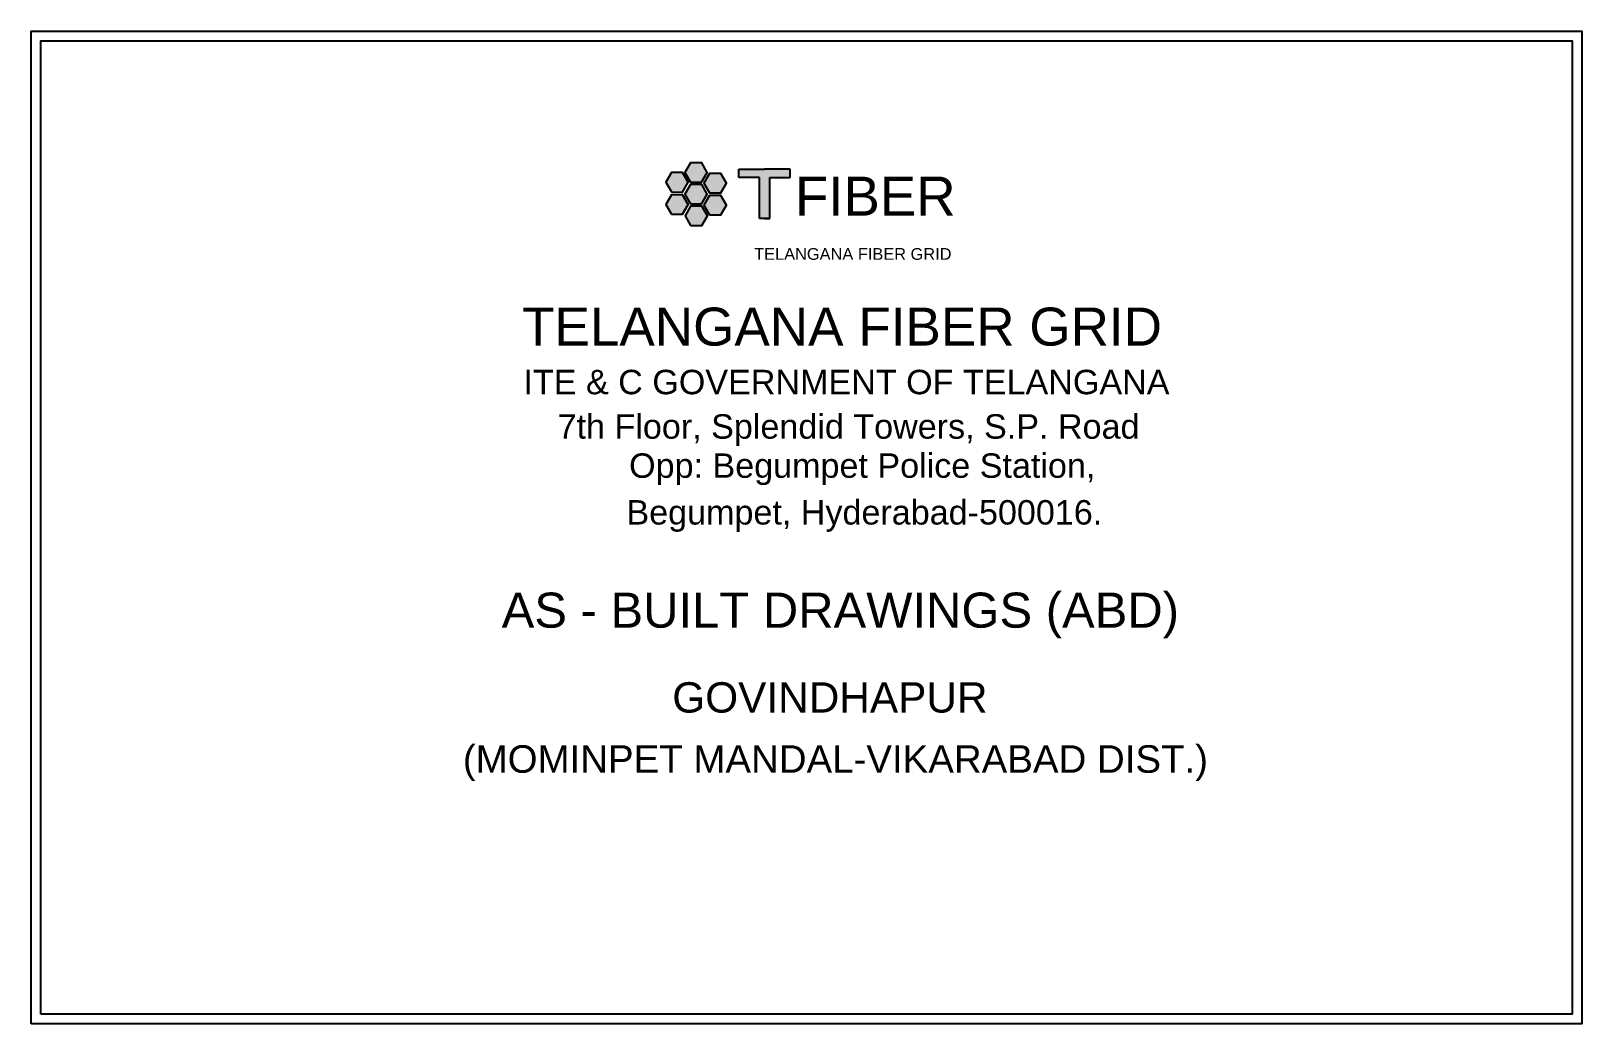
# Model space of a CAD drawing. Header units: inches. Extents: x 715 to 6358, y 46 to 1342.
# Drawn here: x 715.5 to 1112.5, y 907.7 to 1161.8 of the extents above; entities that cross this region are included whole.
import ezdxf
from ezdxf.enums import TextEntityAlignment as Align

# ---------------------------------------------------------------- set-up
doc = ezdxf.new("R2010")
doc.units = ezdxf.units.IN
doc.header["$MEASUREMENT"] = 0
doc.layers.add('Asbuilt_title', color=7, linetype='Continuous')
doc.layers.add('ROW', color=5, linetype='Continuous')
doc.styles.add('200', font='swisse.ttf')
doc.styles.get("Standard").update_dxf_attribs({"font": 'arial.ttf'})

msp = doc.modelspace()

# ---------------------------------------------------------------- texts
at = {"color": 18, "true_color": 0x000000}
msp.add_text('FIBER', height=10, dxfattribs=at).set_placement((911.05, 1114.5))
at = {"color": 252, "true_color": 0x939598}
msp.add_text('TELANGANA FIBER GRID', height=3, dxfattribs=at).set_placement((900.59, 1103.21))
at = {"layer": 'ROW', "color": 5, "style": '200'}
for s, height, p in [(' TELANGANA FIBER GRID', 9.7276, (921.2, 1086.12)), ('ITE & C GOVERNMENT OF TELANGANA', 6.25, (924.23, 1071.94)), ('7th Floor, Splendid Towers, S.P. Road', 6.25, (924.76, 1060.57)), ('Opp: Begumpet Police Station,', 6.25, (928.26, 1050.56)), ('Begumpet, Hyderabad-500016.', 6.25, (928.8, 1038.6))]:
    msp.add_text(s, height=height, dxfattribs=at).set_placement(p, align=Align.MIDDLE_CENTER)
at = {"layer": 'ROW', "color": 6, "style": '200'}
msp.add_text('AS - BUILT DRAWINGS (ABD) ', height=8.9745, dxfattribs=at).set_placement((924.4, 1013.57), align=Align.MIDDLE_CENTER)
at = {"layer": 'ROW', "color": 1, "style": '200'}
for s, height, p in [('GOVINDHAPUR', 7.7624, (919.99, 991.24)), ('(MOMINPET MANDAL-VIKARABAD DIST.)', 7.0435, (921.4, 975.48))]:
    msp.add_text(s, height=height, dxfattribs=at).set_placement(p, align=Align.MIDDLE_CENTER)

# ---------------------------------------------------------------- hatches: boundary and pattern name
h = msp.add_hatch(color=256)
h.set_gradient(color1=(102, 0, 204), color2=(102, 0, 204), tint=1)
h.paths.add_polyline_path([(887.15, 1117.54), (888.6, 1120.02), (887.17, 1122.51), (884.29, 1122.52), (882.85, 1120.04), (884.28, 1117.55)])
h.paths.add_polyline_path([(887.15, 1123.04), (888.6, 1125.53), (887.17, 1128.02), (884.29, 1128.03), (882.85, 1125.54), (884.28, 1123.05)])
h.paths.add_polyline_path([(877.97, 1123.06), (879.39, 1120.57), (882.27, 1120.56), (883.71, 1123.04), (882.28, 1125.54), (879.41, 1125.54)])
h.paths.add_polyline_path([(879.39, 1114.91), (882.27, 1114.9), (883.71, 1117.38), (882.28, 1119.87), (879.41, 1119.88), (877.97, 1117.4)])
h.paths.add_polyline_path([(882.89, 1114.47), (884.32, 1111.98), (887.19, 1111.97), (888.63, 1114.45), (887.2, 1116.94), (884.33, 1116.95)])
h.paths.add_polyline_path([(889.17, 1114.71), (892.04, 1114.7), (893.48, 1117.18), (892.05, 1119.67), (889.18, 1119.68), (887.74, 1117.2)])
h.paths.add_polyline_path([(892.05, 1125.29), (889.18, 1125.3), (887.74, 1122.81), (889.17, 1120.32), (892.04, 1120.32), (893.48, 1122.8)])
h = msp.add_hatch(color=256)
h.set_gradient(color1=(102, 0, 204), color2=(102, 0, 204), tint=1)
h.paths.add_polyline_path([(904.57, 1124.31), (909.82, 1124.31), (909.82, 1126.41), (903.26, 1126.41), (896.69, 1126.41), (896.69, 1124.31), (901.94, 1124.31), (901.94, 1113.81), (903.26, 1113.81), (904.57, 1113.81)])

# ---------------------------------------------------------------- linework, layer by layer
for p, q in [((896.69, 1124.31), (896.69, 1126.41)), ((896.69, 1126.41), (903.26, 1126.41)), ((901.94, 1124.31), (896.69, 1124.31)), ((901.94, 1113.81), (901.94, 1124.31)), ((909.82, 1126.41), (903.26, 1126.41)), ((904.57, 1113.81), (904.57, 1124.31)), ((904.57, 1124.31), (909.82, 1124.31)), ((909.82, 1124.31), (909.82, 1126.41)), ((903.26, 1113.81), (901.94, 1113.81)), ((904.57, 1113.81), (903.26, 1113.81)), ((903.26, 1113.81), (904.57, 1113.81))]:
    msp.add_line(p, q)
for points in [[(884.28, 1123.05), (887.15, 1123.04), (888.6, 1125.53), (887.17, 1128.02), (884.29, 1128.03), (882.85, 1125.54)], [(879.39, 1120.57), (882.27, 1120.56), (883.71, 1123.04), (882.28, 1125.54), (879.41, 1125.54), (877.97, 1123.06)], [(889.17, 1120.32), (892.04, 1120.32), (893.48, 1122.8), (892.05, 1125.29), (889.18, 1125.3), (887.74, 1122.81)], [(879.39, 1114.91), (882.27, 1114.9), (883.71, 1117.38), (882.28, 1119.87), (879.41, 1119.88), (877.97, 1117.4)], [(884.28, 1117.55), (887.15, 1117.54), (888.6, 1120.02), (887.17, 1122.51), (884.29, 1122.52), (882.85, 1120.04)], [(884.32, 1111.98), (887.19, 1111.97), (888.63, 1114.45), (887.2, 1116.94), (884.33, 1116.95), (882.89, 1114.47)], [(889.17, 1114.71), (892.04, 1114.7), (893.48, 1117.18), (892.05, 1119.67), (889.18, 1119.68), (887.74, 1117.2)]]:
    msp.add_lwpolyline(points, close=True)
at = {"layer": 'Asbuilt_title'}
for points in [[(715.45, 907.68), (715.45, 1161.75), (1112.54, 1161.75), (1112.54, 907.68)], [(717.94, 910.17), (717.94, 1159.26), (1110.05, 1159.26), (1110.05, 910.17)]]:
    msp.add_lwpolyline(points, close=True, dxfattribs=at)

msp.set_redraw_order([(e.dxf.handle, doc.entitydb.next_handle()) for e in msp.query("TEXT MTEXT ATTDEF DIMENSION ARC_DIMENSION")])  # texts and dimensions are drawn at this point

doc.saveas('drawing.dxf')
